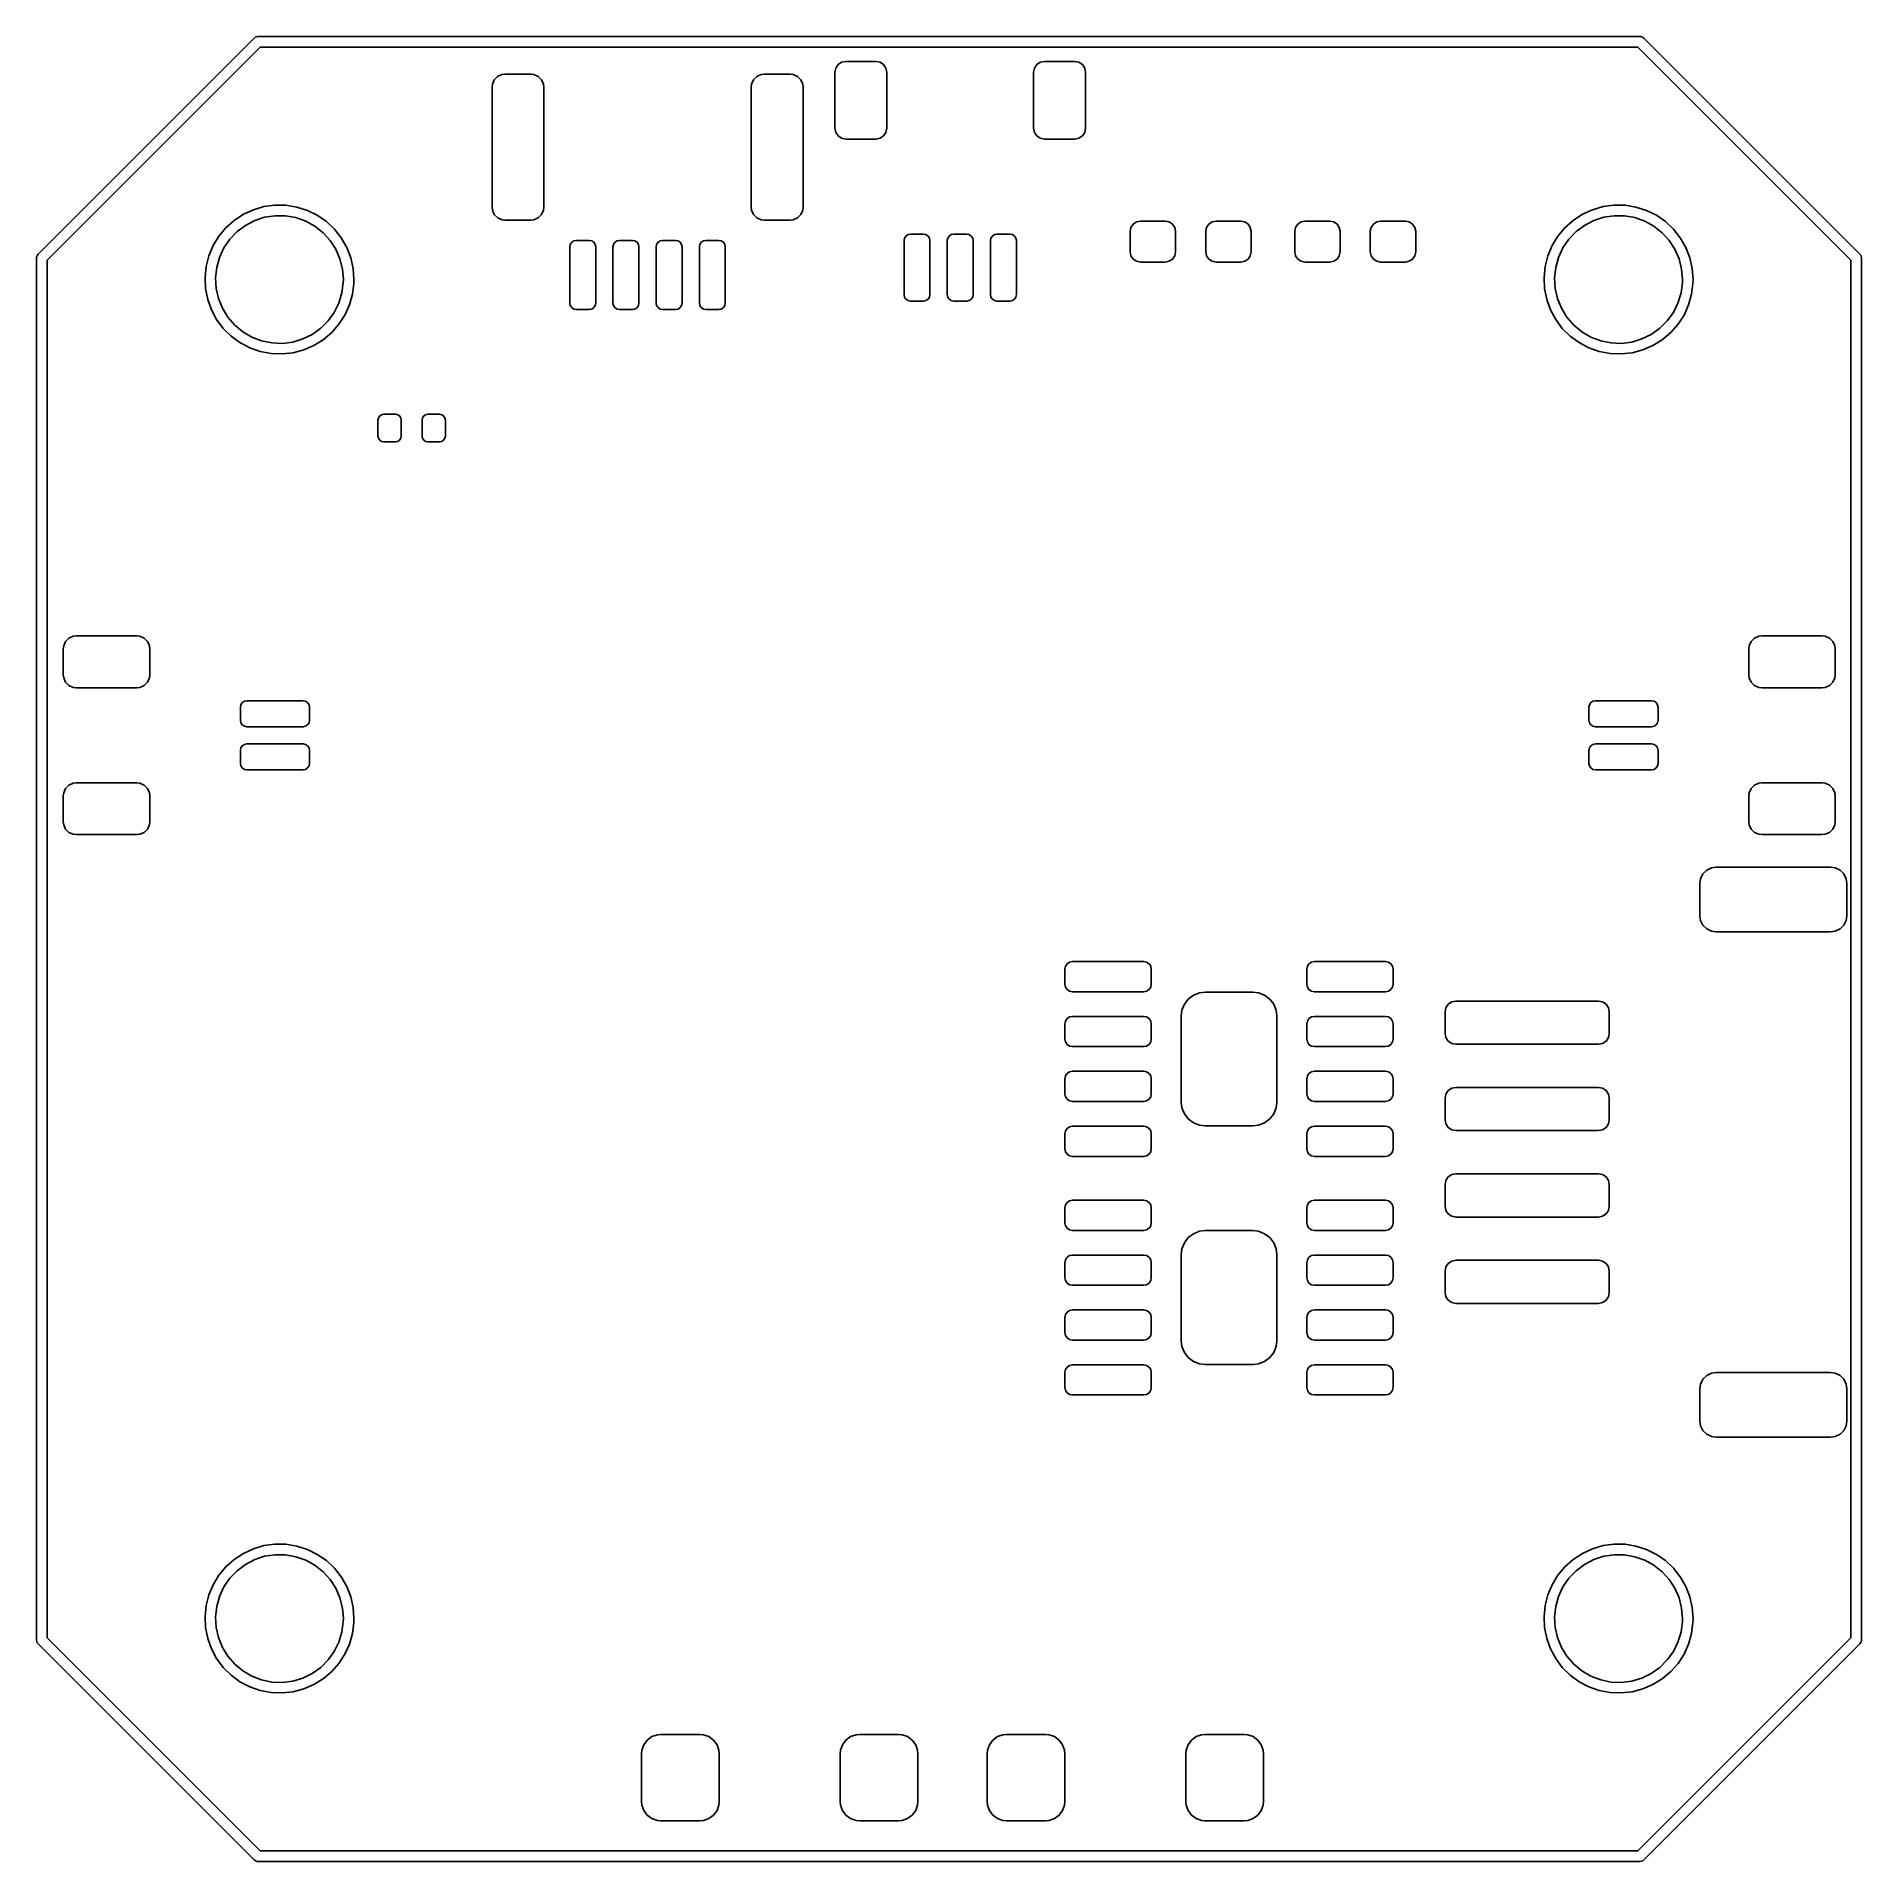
# Model space of a CAD drawing. Extents: x 108.5 to 150.8, y -119.9 to -77.7.
import ezdxf

# ---------------------------------------------------------------- set-up
doc = ezdxf.new("R2010")
doc.units = 0
doc.layers.add('BLACK', color=7, linetype='CONTINUOUS')

msp = doc.modelspace()

# ---------------------------------------------------------------- linework, layer by layer
at = {"layer": 'BLACK', "linetype": 'CONTINUOUS'}
for p, q in [((108.573, -82.7116), (113.573, -77.7116)), ((113.573, -77.7116), (113.59, -77.6983)), ((113.59, -77.6983), (113.593, -77.6948)), ((113.593, -77.6948), (113.596, -77.694)), ((113.596, -77.694), (113.601, -77.6901)), ((113.601, -77.6901), (113.631, -77.6837)), ((113.631, -77.6837), (113.661, -77.675)), ((113.661, -77.675), (145.661, -77.675)), ((145.661, -77.675), (145.683, -77.6782)), ((145.683, -77.6782), (145.688, -77.6779)), ((145.688, -77.6779), (145.69, -77.6792)), ((145.69, -77.6792), (145.697, -77.6801)), ((145.697, -77.6801), (145.722, -77.6968)), ((145.722, -77.6968), (145.749, -77.7116)), ((145.749, -77.7116), (150.749, -82.7116)), ((113.713, -77.925), (108.786, -82.8518)), ((145.609, -77.925), (113.713, -77.925)), ((150.536, -82.8518), (145.609, -77.925)), ((119.212, -78.5988), (119.312, -78.5542)), ((119.312, -78.5542), (119.382, -78.546)), ((119.382, -78.546), (119.982, -78.546)), ((119.982, -78.546), (120.051, -78.554)), ((120.051, -78.554), (120.151, -78.5985)), ((125.212, -78.5988), (125.312, -78.5542)), ((125.312, -78.5542), (125.382, -78.546)), ((125.382, -78.546), (125.982, -78.546)), ((125.982, -78.546), (126.051, -78.554)), ((126.051, -78.554), (126.151, -78.5985)), ((127.021, -78.501), (127.04, -78.4053)), ((127.021, -79.801), (127.021, -78.501)), ((127.04, -78.4053), (127.094, -78.3242)), ((127.094, -78.3242), (127.175, -78.27)), ((127.175, -78.27), (127.271, -78.251)), ((127.271, -78.251), (127.971, -78.251)), ((127.971, -78.251), (128.067, -78.27)), ((128.067, -78.27), (128.148, -78.3242)), ((128.148, -78.3242), (128.202, -78.4053)), ((128.202, -78.4053), (128.221, -78.501)), ((128.221, -78.501), (128.221, -79.801)), ((131.621, -78.501), (131.64, -78.4053)), ((131.621, -79.801), (131.621, -78.501)), ((131.64, -78.4053), (131.694, -78.3242)), ((131.694, -78.3242), (131.775, -78.27)), ((131.775, -78.27), (131.871, -78.251)), ((131.871, -78.251), (132.571, -78.251)), ((132.571, -78.251), (132.667, -78.27)), ((132.667, -78.27), (132.748, -78.3242)), ((132.748, -78.3242), (132.802, -78.4053)), ((132.802, -78.4053), (132.821, -78.501)), ((132.821, -78.501), (132.821, -79.801)), ((119.082, -78.846), (119.09, -78.777)), ((119.082, -81.626), (119.082, -78.846)), ((119.09, -78.777), (119.134, -78.6765)), ((119.134, -78.6765), (119.212, -78.5988)), ((120.151, -78.5985), (120.229, -78.6761)), ((120.229, -78.6761), (120.274, -78.7765)), ((120.274, -78.7765), (120.282, -78.846)), ((120.282, -78.846), (120.282, -81.626)), ((125.082, -78.846), (125.09, -78.777)), ((125.082, -81.626), (125.082, -78.846)), ((125.09, -78.777), (125.134, -78.6765)), ((125.134, -78.6765), (125.212, -78.5988)), ((126.151, -78.5985), (126.229, -78.6761)), ((126.229, -78.6761), (126.274, -78.7765)), ((126.274, -78.7765), (126.282, -78.846)), ((126.282, -78.846), (126.282, -81.626)), ((127.04, -79.8967), (127.021, -79.801)), ((128.221, -79.801), (128.202, -79.8967)), ((131.64, -79.8967), (131.621, -79.801)), ((132.821, -79.801), (132.802, -79.8967)), ((127.094, -79.9778), (127.04, -79.8967)), ((127.175, -80.032), (127.094, -79.9778)), ((127.271, -80.051), (127.175, -80.032)), ((127.971, -80.051), (127.271, -80.051)), ((128.067, -80.032), (127.971, -80.051)), ((128.148, -79.9778), (128.067, -80.032)), ((128.202, -79.8967), (128.148, -79.9778)), ((131.694, -79.9778), (131.64, -79.8967)), ((131.775, -80.032), (131.694, -79.9778)), ((131.871, -80.051), (131.775, -80.032)), ((132.571, -80.051), (131.871, -80.051)), ((132.667, -80.032), (132.571, -80.051)), ((132.748, -79.9778), (132.667, -80.032)), ((132.802, -79.8967), (132.748, -79.9778)), ((112.92, -82.1017), (113.111, -81.9315)), ((113.111, -81.9315), (113.325, -81.7913)), ((113.325, -81.7913), (113.557, -81.6842)), ((113.587, -81.9356), (113.372, -82.0476)), ((113.557, -81.6842), (113.802, -81.6127)), ((113.818, -81.8602), (113.587, -81.9356)), ((113.802, -81.6127), (114.056, -81.5782)), ((114.058, -81.8235), (113.818, -81.8602)), ((114.056, -81.5782), (114.311, -81.5816)), ((114.3, -81.8265), (114.058, -81.8235)), ((114.539, -81.869), (114.3, -81.8265)), ((114.311, -81.5816), (114.564, -81.6227)), ((114.768, -81.95), (114.539, -81.869)), ((114.564, -81.6227), (114.807, -81.7006)), ((114.98, -82.0672), (114.768, -81.95)), ((114.807, -81.7006), (115.037, -81.8137)), ((115.037, -81.8137), (115.247, -81.9594)), ((115.247, -81.9594), (115.433, -82.1346)), ((119.09, -81.6955), (119.082, -81.626)), ((119.135, -81.7959), (119.09, -81.6955)), ((119.213, -81.8735), (119.135, -81.7959)), ((119.313, -81.918), (119.213, -81.8735)), ((119.382, -81.926), (119.313, -81.918)), ((119.982, -81.926), (119.382, -81.926)), ((120.052, -81.9178), (119.982, -81.926)), ((120.152, -81.8732), (120.052, -81.9178)), ((120.23, -81.7955), (120.152, -81.8732)), ((120.274, -81.695), (120.23, -81.7955)), ((120.282, -81.626), (120.274, -81.695)), ((125.09, -81.6955), (125.082, -81.626)), ((125.135, -81.7959), (125.09, -81.6955)), ((125.213, -81.8735), (125.135, -81.7959)), ((125.313, -81.918), (125.213, -81.8735)), ((125.382, -81.926), (125.313, -81.918)), ((125.982, -81.926), (125.382, -81.926)), ((126.052, -81.9178), (125.982, -81.926)), ((126.152, -81.8732), (126.052, -81.9178)), ((126.23, -81.7955), (126.152, -81.8732)), ((126.274, -81.695), (126.23, -81.7955)), ((126.282, -81.626), (126.274, -81.695)), ((134.002, -81.9661), (134.093, -81.948)), ((134.093, -81.948), (134.667, -81.948)), ((134.667, -81.948), (134.758, -81.9661)), ((135.752, -81.9661), (135.843, -81.948)), ((135.843, -81.948), (136.417, -81.948)), ((136.417, -81.948), (136.508, -81.9661)), ((137.812, -81.9661), (137.903, -81.948)), ((137.903, -81.948), (138.477, -81.948)), ((138.477, -81.948), (138.568, -81.9661)), ((139.562, -81.9661), (139.653, -81.948)), ((139.653, -81.948), (140.227, -81.948)), ((140.227, -81.948), (140.318, -81.9661)), ((143.92, -82.1017), (144.111, -81.9315)), ((144.111, -81.9315), (144.325, -81.7913)), ((144.325, -81.7913), (144.557, -81.6842)), ((144.587, -81.9356), (144.372, -82.0476)), ((144.557, -81.6842), (144.802, -81.6127)), ((144.818, -81.8602), (144.587, -81.9356)), ((144.802, -81.6127), (145.056, -81.5782)), ((145.058, -81.8235), (144.818, -81.8602)), ((145.056, -81.5782), (145.311, -81.5816)), ((145.3, -81.8265), (145.058, -81.8235)), ((145.539, -81.869), (145.3, -81.8265)), ((145.311, -81.5816), (145.564, -81.6227)), ((145.768, -81.95), (145.539, -81.869)), ((145.564, -81.6227), (145.807, -81.7006)), ((145.98, -82.0672), (145.768, -81.95)), ((145.807, -81.7006), (146.037, -81.8137)), ((146.037, -81.8137), (146.247, -81.9594)), ((146.247, -81.9594), (146.433, -82.1346)), ((112.624, -82.5169), (112.757, -82.2983)), ((112.757, -82.2983), (112.92, -82.1017)), ((113.011, -82.3686), (112.874, -82.5689)), ((113.178, -82.1932), (113.011, -82.3686)), ((113.372, -82.0476), (113.178, -82.1932)), ((115.17, -82.2176), (114.98, -82.0672)), ((115.334, -82.397), (115.17, -82.2176)), ((115.433, -82.1346), (115.591, -82.3354)), ((115.591, -82.3354), (115.718, -82.5574)), ((128.621, -82.401), (128.632, -82.3436)), ((128.632, -82.3436), (128.665, -82.2949)), ((128.665, -82.2949), (128.714, -82.2624)), ((128.714, -82.2624), (128.771, -82.251)), ((128.771, -82.251), (129.071, -82.251)), ((129.071, -82.251), (129.128, -82.2624)), ((129.128, -82.2624), (129.177, -82.2949)), ((129.177, -82.2949), (129.21, -82.3436)), ((129.21, -82.3436), (129.221, -82.401)), ((129.621, -82.401), (129.632, -82.3436)), ((129.632, -82.3436), (129.665, -82.2949)), ((129.665, -82.2949), (129.714, -82.2624)), ((129.714, -82.2624), (129.771, -82.251)), ((129.771, -82.251), (130.071, -82.251)), ((130.071, -82.251), (130.128, -82.2624)), ((130.128, -82.2624), (130.177, -82.2949)), ((130.177, -82.2949), (130.21, -82.3436)), ((130.21, -82.3436), (130.221, -82.401)), ((130.621, -82.401), (130.632, -82.3436)), ((130.632, -82.3436), (130.665, -82.2949)), ((130.665, -82.2949), (130.714, -82.2624)), ((130.714, -82.2624), (130.771, -82.251)), ((130.771, -82.251), (131.071, -82.251)), ((131.071, -82.251), (131.128, -82.2624)), ((131.128, -82.2624), (131.177, -82.2949)), ((131.177, -82.2949), (131.21, -82.3436)), ((131.21, -82.3436), (131.221, -82.401)), ((133.855, -82.1855), (133.873, -82.0946)), ((133.855, -82.6605), (133.855, -82.1855)), ((133.873, -82.0946), (133.925, -82.0176)), ((133.925, -82.0176), (134.002, -81.9661)), ((134.758, -81.9661), (134.835, -82.0176)), ((134.835, -82.0176), (134.887, -82.0946)), ((134.887, -82.0946), (134.905, -82.1855)), ((134.905, -82.1855), (134.905, -82.6605)), ((135.605, -82.1855), (135.623, -82.0946)), ((135.605, -82.6605), (135.605, -82.1855)), ((135.623, -82.0946), (135.675, -82.0176)), ((135.675, -82.0176), (135.752, -81.9661)), ((136.508, -81.9661), (136.585, -82.0176)), ((136.585, -82.0176), (136.637, -82.0946)), ((136.637, -82.0946), (136.655, -82.1855)), ((136.655, -82.1855), (136.655, -82.6605)), ((137.665, -82.1855), (137.683, -82.0946)), ((137.665, -82.6605), (137.665, -82.1855)), ((137.683, -82.0946), (137.735, -82.0176)), ((137.735, -82.0176), (137.812, -81.9661)), ((138.568, -81.9661), (138.645, -82.0176)), ((138.645, -82.0176), (138.697, -82.0946)), ((138.697, -82.0946), (138.715, -82.1855)), ((138.715, -82.1855), (138.715, -82.6605)), ((139.415, -82.1855), (139.433, -82.0946)), ((139.415, -82.6605), (139.415, -82.1855)), ((139.433, -82.0946), (139.485, -82.0176)), ((139.485, -82.0176), (139.562, -81.9661)), ((140.318, -81.9661), (140.395, -82.0176)), ((140.395, -82.0176), (140.447, -82.0946)), ((140.447, -82.0946), (140.465, -82.1855)), ((140.465, -82.1855), (140.465, -82.6605)), ((143.624, -82.5169), (143.757, -82.2983)), ((143.757, -82.2983), (143.92, -82.1017)), ((144.011, -82.3686), (143.874, -82.5689)), ((144.178, -82.1932), (144.011, -82.3686)), ((144.372, -82.0476), (144.178, -82.1932)), ((146.17, -82.2176), (145.98, -82.0672)), ((146.334, -82.397), (146.17, -82.2176)), ((146.433, -82.1346), (146.591, -82.3354)), ((146.591, -82.3354), (146.718, -82.5574)), ((108.536, -82.8), (108.539, -82.778)), ((108.536, -114.8), (108.536, -82.8)), ((108.539, -82.7734), (108.54, -82.7709)), ((108.539, -82.778), (108.539, -82.7734)), ((108.54, -82.7709), (108.541, -82.7645)), ((108.541, -82.7645), (108.558, -82.7386)), ((108.558, -82.7386), (108.573, -82.7116)), ((112.462, -83.0005), (112.525, -82.7526)), ((112.525, -82.7526), (112.624, -82.5169)), ((112.772, -82.7889), (112.707, -83.0227)), ((112.874, -82.5689), (112.772, -82.7889)), ((115.465, -82.6006), (115.334, -82.397)), ((115.562, -82.823), (115.465, -82.6006)), ((115.718, -82.5574), (115.811, -82.7957)), ((115.811, -82.7957), (115.867, -83.045)), ((120.882, -82.546), (120.893, -82.4886)), ((120.882, -83.846), (120.882, -82.546)), ((120.893, -82.4886), (120.926, -82.4399)), ((120.926, -82.4399), (120.975, -82.4074)), ((120.975, -82.4074), (121.032, -82.396)), ((121.032, -82.396), (121.332, -82.396)), ((121.332, -82.396), (121.389, -82.4074)), ((121.389, -82.4074), (121.438, -82.4399)), ((121.438, -82.4399), (121.471, -82.4886)), ((121.471, -82.4886), (121.482, -82.546)), ((121.482, -82.546), (121.482, -83.846)), ((121.882, -82.546), (121.893, -82.4886)), ((121.882, -83.846), (121.882, -82.546)), ((121.893, -82.4886), (121.926, -82.4399)), ((121.926, -82.4399), (121.975, -82.4074)), ((121.975, -82.4074), (122.032, -82.396)), ((122.032, -82.396), (122.332, -82.396)), ((122.332, -82.396), (122.389, -82.4074)), ((122.389, -82.4074), (122.438, -82.4399)), ((122.438, -82.4399), (122.471, -82.4886)), ((122.471, -82.4886), (122.482, -82.546)), ((122.482, -82.546), (122.482, -83.846)), ((122.882, -82.546), (122.893, -82.4886)), ((122.882, -83.846), (122.882, -82.546)), ((122.893, -82.4886), (122.926, -82.4399)), ((122.926, -82.4399), (122.975, -82.4074)), ((122.975, -82.4074), (123.032, -82.396)), ((123.032, -82.396), (123.332, -82.396)), ((123.332, -82.396), (123.389, -82.4074)), ((123.389, -82.4074), (123.438, -82.4399)), ((123.438, -82.4399), (123.471, -82.4886)), ((123.471, -82.4886), (123.482, -82.546)), ((123.482, -82.546), (123.482, -83.846)), ((123.882, -82.546), (123.893, -82.4886)), ((123.882, -83.846), (123.882, -82.546)), ((123.893, -82.4886), (123.926, -82.4399)), ((123.926, -82.4399), (123.975, -82.4074)), ((123.975, -82.4074), (124.032, -82.396)), ((124.032, -82.396), (124.332, -82.396)), ((124.332, -82.396), (124.389, -82.4074)), ((124.389, -82.4074), (124.438, -82.4399)), ((124.438, -82.4399), (124.471, -82.4886)), ((124.471, -82.4886), (124.482, -82.546)), ((124.482, -82.546), (124.482, -83.846)), ((128.621, -83.651), (128.621, -82.401)), ((129.221, -82.401), (129.221, -83.651)), ((129.621, -83.651), (129.621, -82.401)), ((130.221, -82.401), (130.221, -83.651)), ((130.621, -83.651), (130.621, -82.401)), ((131.221, -82.401), (131.221, -83.651)), ((133.873, -82.7514), (133.855, -82.6605)), ((133.925, -82.8284), (133.873, -82.7514)), ((134.887, -82.7514), (134.835, -82.8284)), ((134.905, -82.6605), (134.887, -82.7514)), ((135.623, -82.7514), (135.605, -82.6605)), ((135.675, -82.8284), (135.623, -82.7514)), ((136.637, -82.7514), (136.585, -82.8284)), ((136.655, -82.6605), (136.637, -82.7514)), ((137.683, -82.7514), (137.665, -82.6605)), ((137.735, -82.8284), (137.683, -82.7514)), ((138.697, -82.7514), (138.645, -82.8284)), ((138.715, -82.6605), (138.697, -82.7514)), ((139.433, -82.7514), (139.415, -82.6605)), ((139.485, -82.8284), (139.433, -82.7514)), ((140.447, -82.7514), (140.395, -82.8284)), ((140.465, -82.6605), (140.447, -82.7514)), ((143.462, -83.0005), (143.525, -82.7526)), ((143.525, -82.7526), (143.624, -82.5169)), ((143.772, -82.7889), (143.707, -83.0227)), ((143.874, -82.5689), (143.772, -82.7889)), ((146.465, -82.6006), (146.334, -82.397)), ((146.562, -82.823), (146.465, -82.6006)), ((146.718, -82.5574), (146.811, -82.7957)), ((146.811, -82.7957), (146.867, -83.045)), ((150.749, -82.7116), (150.763, -82.7294)), ((150.763, -82.7294), (150.766, -82.7325)), ((150.766, -82.7325), (150.767, -82.7352)), ((150.767, -82.7352), (150.771, -82.7404)), ((150.771, -82.7404), (150.777, -82.7705)), ((150.777, -82.7705), (150.786, -82.8)), ((150.786, -82.8), (150.786, -114.8)), ((108.786, -82.8518), (108.786, -114.748)), ((112.437, -83.2548), (112.462, -83.0005)), ((112.707, -83.0227), (112.681, -83.2638)), ((115.621, -83.0583), (115.562, -82.823)), ((115.641, -83.3), (115.621, -83.0583)), ((115.867, -83.045), (115.886, -83.3)), ((134.002, -82.8799), (133.925, -82.8284)), ((134.093, -82.898), (134.002, -82.8799)), ((134.667, -82.898), (134.093, -82.898)), ((134.758, -82.8799), (134.667, -82.898)), ((134.835, -82.8284), (134.758, -82.8799)), ((135.752, -82.8799), (135.675, -82.8284)), ((135.843, -82.898), (135.752, -82.8799)), ((136.417, -82.898), (135.843, -82.898)), ((136.508, -82.8799), (136.417, -82.898)), ((136.585, -82.8284), (136.508, -82.8799)), ((137.812, -82.8799), (137.735, -82.8284)), ((137.903, -82.898), (137.812, -82.8799)), ((138.477, -82.898), (137.903, -82.898)), ((138.568, -82.8799), (138.477, -82.898)), ((138.645, -82.8284), (138.568, -82.8799)), ((139.562, -82.8799), (139.485, -82.8284)), ((139.653, -82.898), (139.562, -82.8799)), ((140.227, -82.898), (139.653, -82.898)), ((140.318, -82.8799), (140.227, -82.898)), ((140.395, -82.8284), (140.318, -82.8799)), ((143.437, -83.2548), (143.462, -83.0005)), ((143.707, -83.0227), (143.681, -83.2638)), ((146.621, -83.0583), (146.562, -82.823)), ((146.641, -83.3), (146.621, -83.0583)), ((146.867, -83.045), (146.886, -83.3)), ((150.536, -114.748), (150.536, -82.8518)), ((112.437, -83.2638), (112.437, -83.2548)), ((112.449, -83.5102), (112.437, -83.2638)), ((112.499, -83.761), (112.449, -83.5102)), ((112.681, -83.2638), (112.695, -83.506)), ((112.695, -83.506), (112.749, -83.7426)), ((115.537, -83.8448), (115.608, -83.6128)), ((115.608, -83.6128), (115.639, -83.3723)), ((115.639, -83.3723), (115.641, -83.3)), ((115.851, -83.6439), (115.782, -83.89)), ((115.884, -83.3903), (115.851, -83.6439)), ((115.886, -83.3), (115.884, -83.3903)), ((128.632, -83.7084), (128.621, -83.651)), ((129.221, -83.651), (129.21, -83.7084)), ((129.632, -83.7084), (129.621, -83.651)), ((130.221, -83.651), (130.21, -83.7084)), ((130.632, -83.7084), (130.621, -83.651)), ((131.221, -83.651), (131.21, -83.7084)), ((143.437, -83.2638), (143.437, -83.2548)), ((143.449, -83.5102), (143.437, -83.2638)), ((143.499, -83.761), (143.449, -83.5102)), ((143.681, -83.2638), (143.695, -83.506)), ((143.695, -83.506), (143.749, -83.7426)), ((146.537, -83.8448), (146.608, -83.6128)), ((146.608, -83.6128), (146.639, -83.3723)), ((146.639, -83.3723), (146.641, -83.3)), ((146.851, -83.6439), (146.782, -83.89)), ((146.884, -83.3903), (146.851, -83.6439)), ((146.886, -83.3), (146.884, -83.3903)), ((112.585, -84.0016), (112.499, -83.761)), ((112.706, -84.2268), (112.585, -84.0016)), ((112.749, -83.7426), (112.84, -83.9673)), ((112.84, -83.9673), (112.967, -84.1741)), ((115.288, -84.2593), (115.43, -84.0623)), ((115.43, -84.0623), (115.537, -83.8448)), ((115.782, -83.89), (115.677, -84.1231)), ((120.893, -83.9034), (120.882, -83.846)), ((120.926, -83.9521), (120.893, -83.9034)), ((120.975, -83.9846), (120.926, -83.9521)), ((121.032, -83.996), (120.975, -83.9846)), ((121.332, -83.996), (121.032, -83.996)), ((121.389, -83.9846), (121.332, -83.996)), ((121.438, -83.9521), (121.389, -83.9846)), ((121.471, -83.9034), (121.438, -83.9521)), ((121.482, -83.846), (121.471, -83.9034)), ((121.893, -83.9034), (121.882, -83.846)), ((121.926, -83.9521), (121.893, -83.9034)), ((121.975, -83.9846), (121.926, -83.9521)), ((122.032, -83.996), (121.975, -83.9846)), ((122.332, -83.996), (122.032, -83.996)), ((122.389, -83.9846), (122.332, -83.996)), ((122.438, -83.9521), (122.389, -83.9846)), ((122.471, -83.9034), (122.438, -83.9521)), ((122.482, -83.846), (122.471, -83.9034)), ((122.893, -83.9034), (122.882, -83.846)), ((122.926, -83.9521), (122.893, -83.9034)), ((122.975, -83.9846), (122.926, -83.9521)), ((123.032, -83.996), (122.975, -83.9846)), ((123.332, -83.996), (123.032, -83.996)), ((123.389, -83.9846), (123.332, -83.996)), ((123.438, -83.9521), (123.389, -83.9846)), ((123.471, -83.9034), (123.438, -83.9521)), ((123.482, -83.846), (123.471, -83.9034)), ((123.893, -83.9034), (123.882, -83.846)), ((123.926, -83.9521), (123.893, -83.9034)), ((123.975, -83.9846), (123.926, -83.9521)), ((124.032, -83.996), (123.975, -83.9846)), ((124.332, -83.996), (124.032, -83.996)), ((124.389, -83.9846), (124.332, -83.996)), ((124.438, -83.9521), (124.389, -83.9846)), ((124.471, -83.9034), (124.438, -83.9521)), ((124.482, -83.846), (124.471, -83.9034)), ((128.665, -83.7571), (128.632, -83.7084)), ((128.714, -83.7896), (128.665, -83.7571)), ((128.771, -83.801), (128.714, -83.7896)), ((129.071, -83.801), (128.771, -83.801)), ((129.128, -83.7896), (129.071, -83.801)), ((129.177, -83.7571), (129.128, -83.7896)), ((129.21, -83.7084), (129.177, -83.7571)), ((129.665, -83.7571), (129.632, -83.7084)), ((129.714, -83.7896), (129.665, -83.7571)), ((129.771, -83.801), (129.714, -83.7896)), ((130.071, -83.801), (129.771, -83.801)), ((130.128, -83.7896), (130.071, -83.801)), ((130.177, -83.7571), (130.128, -83.7896)), ((130.21, -83.7084), (130.177, -83.7571)), ((130.665, -83.7571), (130.632, -83.7084)), ((130.714, -83.7896), (130.665, -83.7571)), ((130.771, -83.801), (130.714, -83.7896)), ((131.071, -83.801), (130.771, -83.801)), ((131.128, -83.7896), (131.071, -83.801)), ((131.177, -83.7571), (131.128, -83.7896)), ((131.21, -83.7084), (131.177, -83.7571)), ((143.585, -84.0016), (143.499, -83.761)), ((143.706, -84.2268), (143.585, -84.0016)), ((143.749, -83.7426), (143.84, -83.9673)), ((143.84, -83.9673), (143.967, -84.1741)), ((146.288, -84.2593), (146.43, -84.0623)), ((146.43, -84.0623), (146.537, -83.8448)), ((146.782, -83.89), (146.677, -84.1231)), ((112.859, -84.4317), (112.706, -84.2268)), ((113.041, -84.6117), (112.859, -84.4317)), ((112.967, -84.1741), (113.125, -84.3575)), ((113.125, -84.3575), (113.312, -84.5124)), ((114.919, -84.5713), (115.116, -84.4305)), ((115.116, -84.4305), (115.288, -84.2593)), ((115.539, -84.3381), (115.37, -84.5304)), ((115.677, -84.1231), (115.539, -84.3381)), ((143.859, -84.4317), (143.706, -84.2268)), ((144.041, -84.6117), (143.859, -84.4317)), ((143.967, -84.1741), (144.125, -84.3575)), ((144.125, -84.3575), (144.312, -84.5124)), ((145.919, -84.5713), (146.116, -84.4305)), ((146.116, -84.4305), (146.288, -84.2593)), ((146.539, -84.3381), (146.37, -84.5304)), ((146.677, -84.1231), (146.539, -84.3381)), ((113.247, -84.7629), (113.041, -84.6117)), ((113.473, -84.8819), (113.247, -84.7629)), ((113.312, -84.5124), (113.521, -84.6348)), ((113.715, -84.9662), (113.473, -84.8819)), ((113.521, -84.6348), (113.748, -84.7213)), ((113.748, -84.7213), (113.986, -84.7696)), ((113.986, -84.7696), (114.228, -84.7785)), ((114.228, -84.7785), (114.469, -84.7477)), ((114.469, -84.7477), (114.701, -84.678)), ((114.701, -84.678), (114.919, -84.5713)), ((114.958, -84.8301), (114.723, -84.931)), ((115.175, -84.6956), (114.958, -84.8301)), ((115.37, -84.5304), (115.175, -84.6956)), ((144.247, -84.7629), (144.041, -84.6117)), ((144.473, -84.8819), (144.247, -84.7629)), ((144.312, -84.5124), (144.521, -84.6348)), ((144.715, -84.9662), (144.473, -84.8819)), ((144.521, -84.6348), (144.748, -84.7213)), ((144.748, -84.7213), (144.986, -84.7696)), ((144.986, -84.7696), (145.228, -84.7785)), ((145.228, -84.7785), (145.469, -84.7477)), ((145.469, -84.7477), (145.701, -84.678)), ((145.701, -84.678), (145.919, -84.5713)), ((145.958, -84.8301), (145.723, -84.931)), ((146.175, -84.6956), (145.958, -84.8301)), ((146.37, -84.5304), (146.175, -84.6956)), ((113.966, -85.0139), (113.715, -84.9662)), ((114.221, -85.0239), (113.966, -85.0139)), ((114.475, -84.9961), (114.221, -85.0239)), ((114.723, -84.931), (114.475, -84.9961)), ((144.966, -85.0139), (144.715, -84.9662)), ((145.221, -85.0239), (144.966, -85.0139)), ((145.475, -84.9961), (145.221, -85.0239)), ((145.723, -84.931), (145.475, -84.9961)), ((116.441, -86.556), (116.451, -86.5043)), ((116.441, -86.926), (116.441, -86.556)), ((116.451, -86.5043), (116.481, -86.4605)), ((116.481, -86.4605), (116.524, -86.4313)), ((116.524, -86.4313), (116.576, -86.421)), ((116.576, -86.421), (116.846, -86.421)), ((116.846, -86.421), (116.898, -86.4313)), ((116.898, -86.4313), (116.941, -86.4605)), ((116.941, -86.4605), (116.971, -86.5043)), ((116.971, -86.5043), (116.981, -86.556)), ((116.981, -86.556), (116.981, -86.926)), ((117.461, -86.556), (117.471, -86.5043)), ((117.461, -86.926), (117.461, -86.556)), ((117.471, -86.5043), (117.501, -86.4605)), ((117.501, -86.4605), (117.544, -86.4313)), ((117.544, -86.4313), (117.596, -86.421)), ((117.596, -86.421), (117.866, -86.421)), ((117.866, -86.421), (117.918, -86.4313)), ((117.918, -86.4313), (117.961, -86.4605)), ((117.961, -86.4605), (117.991, -86.5043)), ((117.991, -86.5043), (118.001, -86.556)), ((118.001, -86.556), (118.001, -86.926)), ((116.451, -86.9777), (116.441, -86.926)), ((116.481, -87.0215), (116.451, -86.9777)), ((116.524, -87.0507), (116.481, -87.0215)), ((116.941, -87.0215), (116.898, -87.0507)), ((116.971, -86.9777), (116.941, -87.0215)), ((116.981, -86.926), (116.971, -86.9777)), ((117.471, -86.9777), (117.461, -86.926)), ((117.501, -87.0215), (117.471, -86.9777)), ((117.544, -87.0507), (117.501, -87.0215)), ((117.961, -87.0215), (117.918, -87.0507)), ((117.991, -86.9777), (117.961, -87.0215)), ((118.001, -86.926), (117.991, -86.9777)), ((116.576, -87.061), (116.524, -87.0507)), ((116.846, -87.061), (116.576, -87.061)), ((116.898, -87.0507), (116.846, -87.061)), ((117.596, -87.061), (117.544, -87.0507)), ((117.866, -87.061), (117.596, -87.061)), ((117.918, -87.0507), (117.866, -87.061)), ((109.209, -91.6835), (109.287, -91.6058)), ((109.287, -91.6058), (109.387, -91.5612)), ((109.387, -91.5612), (109.457, -91.553)), ((109.457, -91.553), (110.857, -91.553)), ((110.857, -91.553), (110.926, -91.561)), ((110.926, -91.561), (111.026, -91.6055)), ((111.026, -91.6055), (111.104, -91.6831)), ((148.229, -91.6835), (148.307, -91.6058)), ((148.307, -91.6058), (148.407, -91.5612)), ((148.407, -91.5612), (148.477, -91.553)), ((148.477, -91.553), (149.877, -91.553)), ((149.877, -91.553), (149.946, -91.561)), ((149.946, -91.561), (150.046, -91.6055)), ((150.046, -91.6055), (150.124, -91.6831)), ((109.157, -91.853), (109.165, -91.784)), ((109.157, -92.453), (109.157, -91.853)), ((109.165, -91.784), (109.209, -91.6835)), ((111.104, -91.6831), (111.149, -91.7835)), ((111.149, -91.7835), (111.157, -91.853)), ((111.157, -91.853), (111.157, -92.453)), ((148.177, -91.853), (148.185, -91.784)), ((148.177, -92.453), (148.177, -91.853)), ((148.185, -91.784), (148.229, -91.6835)), ((150.124, -91.6831), (150.169, -91.7835)), ((150.169, -91.7835), (150.177, -91.853)), ((150.177, -91.853), (150.177, -92.453)), ((109.165, -92.5225), (109.157, -92.453)), ((109.21, -92.6229), (109.165, -92.5225)), ((111.149, -92.522), (111.105, -92.6225)), ((111.157, -92.453), (111.149, -92.522)), ((148.185, -92.5225), (148.177, -92.453)), ((148.23, -92.6229), (148.185, -92.5225)), ((150.169, -92.522), (150.125, -92.6225)), ((150.177, -92.453), (150.169, -92.522)), ((109.288, -92.7005), (109.21, -92.6229)), ((109.388, -92.745), (109.288, -92.7005)), ((109.457, -92.753), (109.388, -92.745)), ((110.857, -92.753), (109.457, -92.753)), ((110.927, -92.7448), (110.857, -92.753)), ((111.027, -92.7002), (110.927, -92.7448)), ((111.105, -92.6225), (111.027, -92.7002)), ((148.308, -92.7005), (148.23, -92.6229)), ((148.408, -92.745), (148.308, -92.7005)), ((148.477, -92.753), (148.408, -92.745)), ((149.877, -92.753), (148.477, -92.753)), ((149.947, -92.7448), (149.877, -92.753)), ((150.047, -92.7002), (149.947, -92.7448)), ((150.125, -92.6225), (150.047, -92.7002)), ((113.257, -93.203), (113.268, -93.1456)), ((113.257, -93.503), (113.257, -93.203)), ((113.268, -93.1456), (113.301, -93.0969)), ((113.301, -93.0969), (113.35, -93.0644)), ((113.35, -93.0644), (113.407, -93.053)), ((113.407, -93.053), (114.707, -93.053)), ((114.707, -93.053), (114.764, -93.0644)), ((114.764, -93.0644), (114.813, -93.0969)), ((114.813, -93.0969), (114.846, -93.1456)), ((114.846, -93.1456), (114.857, -93.203)), ((114.857, -93.203), (114.857, -93.503)), ((144.477, -93.203), (144.488, -93.1456)), ((144.477, -93.503), (144.477, -93.203)), ((144.488, -93.1456), (144.521, -93.0969)), ((144.521, -93.0969), (144.57, -93.0644)), ((144.57, -93.0644), (144.627, -93.053)), ((144.627, -93.053), (145.927, -93.053)), ((145.927, -93.053), (145.984, -93.0644)), ((145.984, -93.0644), (146.033, -93.0969)), ((146.033, -93.0969), (146.066, -93.1456)), ((146.066, -93.1456), (146.077, -93.203)), ((146.077, -93.203), (146.077, -93.503)), ((113.268, -93.5604), (113.257, -93.503)), ((113.301, -93.6091), (113.268, -93.5604)), ((113.35, -93.6416), (113.301, -93.6091)), ((113.407, -93.653), (113.35, -93.6416)), ((114.707, -93.653), (113.407, -93.653)), ((114.764, -93.6416), (114.707, -93.653)), ((114.813, -93.6091), (114.764, -93.6416)), ((114.846, -93.5604), (114.813, -93.6091)), ((114.857, -93.503), (114.846, -93.5604)), ((144.488, -93.5604), (144.477, -93.503)), ((144.521, -93.6091), (144.488, -93.5604)), ((144.57, -93.6416), (144.521, -93.6091)), ((144.627, -93.653), (144.57, -93.6416)), ((145.927, -93.653), (144.627, -93.653)), ((145.984, -93.6416), (145.927, -93.653)), ((146.033, -93.6091), (145.984, -93.6416)), ((146.066, -93.5604), (146.033, -93.6091)), ((146.077, -93.503), (146.066, -93.5604)), ((113.257, -94.203), (113.268, -94.1456)), ((113.257, -94.503), (113.257, -94.203)), ((113.268, -94.1456), (113.301, -94.0969)), ((113.301, -94.0969), (113.35, -94.0644)), ((113.35, -94.0644), (113.407, -94.053)), ((113.407, -94.053), (114.707, -94.053)), ((114.707, -94.053), (114.764, -94.0644)), ((114.764, -94.0644), (114.813, -94.0969)), ((114.813, -94.0969), (114.846, -94.1456)), ((114.846, -94.1456), (114.857, -94.203)), ((114.857, -94.203), (114.857, -94.503)), ((144.477, -94.203), (144.488, -94.1456)), ((144.477, -94.503), (144.477, -94.203)), ((144.488, -94.1456), (144.521, -94.0969)), ((144.521, -94.0969), (144.57, -94.0644)), ((144.57, -94.0644), (144.627, -94.053)), ((144.627, -94.053), (145.927, -94.053)), ((145.927, -94.053), (145.984, -94.0644)), ((145.984, -94.0644), (146.033, -94.0969)), ((146.033, -94.0969), (146.066, -94.1456)), ((146.066, -94.1456), (146.077, -94.203)), ((146.077, -94.203), (146.077, -94.503)), ((113.268, -94.5604), (113.257, -94.503)), ((113.301, -94.6091), (113.268, -94.5604)), ((113.35, -94.6416), (113.301, -94.6091)), ((114.813, -94.6091), (114.764, -94.6416)), ((114.846, -94.5604), (114.813, -94.6091)), ((114.857, -94.503), (114.846, -94.5604)), ((144.488, -94.5604), (144.477, -94.503)), ((144.521, -94.6091), (144.488, -94.5604)), ((144.57, -94.6416), (144.521, -94.6091)), ((146.033, -94.6091), (145.984, -94.6416)), ((146.066, -94.5604), (146.033, -94.6091)), ((146.077, -94.503), (146.066, -94.5604)), ((109.209, -95.0835), (109.287, -95.0058)), ((109.287, -95.0058), (109.387, -94.9612)), ((109.387, -94.9612), (109.457, -94.953)), ((109.457, -94.953), (110.857, -94.953)), ((110.857, -94.953), (110.926, -94.961)), ((110.926, -94.961), (111.026, -95.0055)), ((111.026, -95.0055), (111.104, -95.0831)), ((113.407, -94.653), (113.35, -94.6416)), ((114.707, -94.653), (113.407, -94.653)), ((114.764, -94.6416), (114.707, -94.653)), ((144.627, -94.653), (144.57, -94.6416)), ((145.927, -94.653), (144.627, -94.653)), ((145.984, -94.6416), (145.927, -94.653)), ((148.229, -95.0835), (148.307, -95.0058)), ((148.307, -95.0058), (148.407, -94.9612)), ((148.407, -94.9612), (148.477, -94.953)), ((148.477, -94.953), (149.877, -94.953)), ((149.877, -94.953), (149.946, -94.961)), ((149.946, -94.961), (150.046, -95.0055)), ((150.046, -95.0055), (150.124, -95.0831)), ((109.157, -95.253), (109.165, -95.184)), ((109.157, -95.853), (109.157, -95.253)), ((109.165, -95.184), (109.209, -95.0835)), ((111.104, -95.0831), (111.149, -95.1835)), ((111.149, -95.1835), (111.157, -95.253)), ((111.157, -95.253), (111.157, -95.853)), ((148.177, -95.253), (148.185, -95.184)), ((148.177, -95.853), (148.177, -95.253)), ((148.185, -95.184), (148.229, -95.0835)), ((150.124, -95.0831), (150.169, -95.1835)), ((150.169, -95.1835), (150.177, -95.253)), ((150.177, -95.253), (150.177, -95.853)), ((109.165, -95.9225), (109.157, -95.853)), ((111.157, -95.853), (111.149, -95.922)), ((148.185, -95.9225), (148.177, -95.853)), ((150.177, -95.853), (150.169, -95.922)), ((109.21, -96.0229), (109.165, -95.9225)), ((109.288, -96.1005), (109.21, -96.0229)), ((109.388, -96.145), (109.288, -96.1005)), ((109.457, -96.153), (109.388, -96.145)), ((110.857, -96.153), (109.457, -96.153)), ((110.927, -96.1448), (110.857, -96.153)), ((111.027, -96.1002), (110.927, -96.1448)), ((111.105, -96.0225), (111.027, -96.1002)), ((111.149, -95.922), (111.105, -96.0225)), ((148.23, -96.0229), (148.185, -95.9225)), ((148.308, -96.1005), (148.23, -96.0229)), ((148.408, -96.145), (148.308, -96.1005)), ((148.477, -96.153), (148.408, -96.145)), ((149.877, -96.153), (148.477, -96.153)), ((149.947, -96.1448), (149.877, -96.153)), ((150.047, -96.1002), (149.947, -96.1448)), ((150.125, -96.0225), (150.047, -96.1002)), ((150.169, -95.922), (150.125, -96.0225)), ((147.046, -97.28), (147.062, -97.1729)), ((147.062, -97.1729), (147.116, -97.0622)), ((147.116, -97.0622), (147.203, -96.9751)), ((147.203, -96.9751), (147.313, -96.9208)), ((147.313, -96.9208), (147.421, -96.905)), ((147.421, -96.905), (150.071, -96.905)), ((150.071, -96.905), (150.178, -96.9206)), ((150.178, -96.9206), (150.289, -96.9747)), ((150.289, -96.9747), (150.376, -97.0617)), ((150.376, -97.0617), (150.43, -97.1722)), ((150.43, -97.1722), (150.446, -97.28)), ((147.046, -98.03), (147.046, -97.28)), ((150.446, -97.28), (150.446, -98.03)), ((147.062, -98.1378), (147.046, -98.03)), ((147.116, -98.2483), (147.062, -98.1378)), ((147.203, -98.3353), (147.116, -98.2483)), ((147.314, -98.3894), (147.203, -98.3353)), ((147.421, -98.405), (147.314, -98.3894)), ((150.071, -98.405), (147.421, -98.405)), ((150.179, -98.3892), (150.071, -98.405)), ((150.289, -98.3349), (150.179, -98.3892)), ((150.376, -98.2478), (150.289, -98.3349)), ((150.43, -98.1371), (150.376, -98.2478)), ((150.446, -98.03), (150.43, -98.1371)), ((132.344, -99.266), (132.357, -99.199)), ((132.344, -99.616), (132.344, -99.266)), ((132.357, -99.199), (132.395, -99.1423)), ((132.395, -99.1423), (132.452, -99.1043)), ((132.452, -99.1043), (132.519, -99.091)), ((132.519, -99.091), (134.169, -99.091)), ((134.169, -99.091), (134.236, -99.1043)), ((134.236, -99.1043), (134.293, -99.1423)), ((134.293, -99.1423), (134.331, -99.199)), ((134.331, -99.199), (134.344, -99.266)), ((134.344, -99.266), (134.344, -99.616)), ((137.944, -99.266), (137.957, -99.199)), ((137.944, -99.616), (137.944, -99.266)), ((137.957, -99.199), (137.995, -99.1423)), ((137.995, -99.1423), (138.052, -99.1043)), ((138.052, -99.1043), (138.119, -99.091)), ((138.119, -99.091), (139.769, -99.091)), ((139.769, -99.091), (139.836, -99.1043)), ((139.836, -99.1043), (139.893, -99.1423)), ((139.893, -99.1423), (139.931, -99.199)), ((139.931, -99.199), (139.944, -99.266)), ((139.944, -99.266), (139.944, -99.616)), ((132.357, -99.683), (132.344, -99.616)), ((132.395, -99.7397), (132.357, -99.683)), ((134.331, -99.683), (134.293, -99.7397)), ((134.344, -99.616), (134.331, -99.683)), ((137.957, -99.683), (137.944, -99.616)), ((137.995, -99.7397), (137.957, -99.683)), ((139.931, -99.683), (139.893, -99.7397)), ((139.944, -99.616), (139.931, -99.683)), ((132.452, -99.7777), (132.395, -99.7397)), ((132.519, -99.791), (132.452, -99.7777)), ((134.169, -99.791), (132.519, -99.791)), ((134.236, -99.7777), (134.169, -99.791)), ((134.293, -99.7397), (134.236, -99.7777)), ((135.055, -100.217), (135.11, -100.077)), ((135.11, -100.077), (135.201, -99.9578)), ((135.201, -99.9578), (135.32, -99.8672)), ((135.32, -99.8672), (135.46, -99.8119)), ((135.46, -99.8119), (135.591, -99.796)), ((135.591, -99.796), (136.696, -99.796)), ((136.696, -99.796), (136.828, -99.8119)), ((136.828, -99.8119), (136.968, -99.8672)), ((136.968, -99.8672), (137.087, -99.9578)), ((137.087, -99.9578), (137.178, -100.077)), ((137.178, -100.077), (137.233, -100.217)), ((138.052, -99.7777), (137.995, -99.7397)), ((138.119, -99.791), (138.052, -99.7777)), ((139.769, -99.791), (138.119, -99.791)), ((139.836, -99.7777), (139.769, -99.791)), ((139.893, -99.7397), (139.836, -99.7777)), ((141.165, -100.159), (141.219, -100.078)), ((141.219, -100.078), (141.3, -100.024)), ((141.3, -100.024), (141.396, -100.005)), ((141.396, -100.005), (144.696, -100.005)), ((144.696, -100.005), (144.792, -100.024)), ((144.792, -100.024), (144.873, -100.078)), ((144.873, -100.078), (144.927, -100.159)), ((132.344, -100.536), (132.357, -100.469)), ((132.344, -100.886), (132.344, -100.536)), ((132.357, -100.469), (132.395, -100.412)), ((132.395, -100.412), (132.452, -100.374)), ((132.452, -100.374), (132.519, -100.361)), ((132.519, -100.361), (134.169, -100.361)), ((134.169, -100.361), (134.236, -100.374)), ((134.236, -100.374), (134.293, -100.412)), ((134.293, -100.412), (134.331, -100.469)), ((134.331, -100.469), (134.344, -100.536)), ((134.344, -100.536), (134.344, -100.886)), ((135.039, -100.349), (135.055, -100.217)), ((135.039, -102.343), (135.039, -100.349)), ((137.233, -100.217), (137.249, -100.349)), ((137.249, -100.349), (137.249, -102.343)), ((137.944, -100.536), (137.957, -100.469)), ((137.944, -100.886), (137.944, -100.536)), ((137.957, -100.469), (137.995, -100.412)), ((137.995, -100.412), (138.052, -100.374)), ((138.052, -100.374), (138.119, -100.361)), ((138.119, -100.361), (139.769, -100.361)), ((139.769, -100.361), (139.836, -100.374)), ((139.836, -100.374), (139.893, -100.412)), ((139.893, -100.412), (139.931, -100.469)), ((139.931, -100.469), (139.944, -100.536)), ((139.944, -100.536), (139.944, -100.886)), ((141.146, -100.255), (141.165, -100.159)), ((141.146, -100.755), (141.146, -100.255)), ((144.927, -100.159), (144.946, -100.255)), ((144.946, -100.255), (144.946, -100.755)), ((132.357, -100.953), (132.344, -100.886)), ((132.395, -101.01), (132.357, -100.953)), ((134.331, -100.953), (134.293, -101.01)), ((134.344, -100.886), (134.331, -100.953)), ((137.957, -100.953), (137.944, -100.886)), ((137.995, -101.01), (137.957, -100.953)), ((139.931, -100.953), (139.893, -101.01)), ((139.944, -100.886), (139.931, -100.953)), ((141.165, -100.851), (141.146, -100.755)), ((141.219, -100.932), (141.165, -100.851)), ((141.3, -100.986), (141.219, -100.932)), ((144.873, -100.932), (144.792, -100.986)), ((144.927, -100.851), (144.873, -100.932)), ((144.946, -100.755), (144.927, -100.851)), ((132.452, -101.048), (132.395, -101.01)), ((132.519, -101.061), (132.452, -101.048)), ((134.169, -101.061), (132.519, -101.061)), ((134.236, -101.048), (134.169, -101.061)), ((134.293, -101.01), (134.236, -101.048)), ((138.052, -101.048), (137.995, -101.01)), ((138.119, -101.061), (138.052, -101.048)), ((139.769, -101.061), (138.119, -101.061)), ((139.836, -101.048), (139.769, -101.061)), ((139.893, -101.01), (139.836, -101.048)), ((141.396, -101.005), (141.3, -100.986)), ((144.696, -101.005), (141.396, -101.005)), ((144.792, -100.986), (144.696, -101.005)), ((132.344, -101.806), (132.357, -101.739)), ((132.344, -102.156), (132.344, -101.806)), ((132.357, -101.739), (132.395, -101.682)), ((132.395, -101.682), (132.452, -101.644)), ((132.452, -101.644), (132.519, -101.631)), ((132.519, -101.631), (134.169, -101.631)), ((134.169, -101.631), (134.236, -101.644)), ((134.236, -101.644), (134.293, -101.682)), ((134.293, -101.682), (134.331, -101.739)), ((134.331, -101.739), (134.344, -101.806)), ((134.344, -101.806), (134.344, -102.156)), ((137.944, -101.806), (137.957, -101.739)), ((137.944, -102.156), (137.944, -101.806)), ((137.957, -101.739), (137.995, -101.682)), ((137.995, -101.682), (138.052, -101.644)), ((138.052, -101.644), (138.119, -101.631)), ((138.119, -101.631), (139.769, -101.631)), ((139.769, -101.631), (139.836, -101.644)), ((139.836, -101.644), (139.893, -101.682)), ((139.893, -101.682), (139.931, -101.739)), ((139.931, -101.739), (139.944, -101.806)), ((139.944, -101.806), (139.944, -102.156)), ((132.357, -102.223), (132.344, -102.156)), ((132.395, -102.28), (132.357, -102.223)), ((134.331, -102.223), (134.293, -102.28)), ((134.344, -102.156), (134.331, -102.223)), ((137.957, -102.223), (137.944, -102.156)), ((137.995, -102.28), (137.957, -102.223)), ((139.931, -102.223), (139.893, -102.28)), ((139.944, -102.156), (139.931, -102.223)), ((141.146, -102.255), (141.165, -102.159)), ((141.165, -102.159), (141.219, -102.078)), ((141.219, -102.078), (141.3, -102.024)), ((141.3, -102.024), (141.396, -102.005)), ((141.396, -102.005), (144.696, -102.005)), ((144.696, -102.005), (144.792, -102.024)), ((144.792, -102.024), (144.873, -102.078)), ((144.873, -102.078), (144.927, -102.159)), ((144.927, -102.159), (144.946, -102.255)), ((132.452, -102.318), (132.395, -102.28)), ((132.519, -102.331), (132.452, -102.318)), ((134.169, -102.331), (132.519, -102.331)), ((134.236, -102.318), (134.169, -102.331)), ((134.293, -102.28), (134.236, -102.318)), ((135.055, -102.475), (135.039, -102.343)), ((135.11, -102.615), (135.055, -102.475)), ((135.201, -102.734), (135.11, -102.615)), ((137.178, -102.615), (137.087, -102.734)), ((137.233, -102.475), (137.178, -102.615)), ((137.249, -102.343), (137.233, -102.475)), ((138.052, -102.318), (137.995, -102.28)), ((138.119, -102.331), (138.052, -102.318)), ((139.769, -102.331), (138.119, -102.331)), ((139.836, -102.318), (139.769, -102.331)), ((139.893, -102.28), (139.836, -102.318)), ((141.146, -102.755), (141.146, -102.255)), ((144.946, -102.255), (144.946, -102.755)), ((132.344, -103.076), (132.357, -103.009)), ((132.344, -103.426), (132.344, -103.076)), ((132.357, -103.009), (132.395, -102.952)), ((132.395, -102.952), (132.452, -102.914)), ((132.452, -102.914), (132.519, -102.901)), ((132.519, -102.901), (134.169, -102.901)), ((134.169, -102.901), (134.236, -102.914)), ((134.236, -102.914), (134.293, -102.952)), ((134.293, -102.952), (134.331, -103.009)), ((134.331, -103.009), (134.344, -103.076)), ((134.344, -103.076), (134.344, -103.426)), ((135.32, -102.825), (135.201, -102.734)), ((135.46, -102.88), (135.32, -102.825)), ((135.591, -102.896), (135.46, -102.88)), ((136.696, -102.896), (135.591, -102.896)), ((136.828, -102.88), (136.696, -102.896)), ((136.968, -102.825), (136.828, -102.88)), ((137.087, -102.734), (136.968, -102.825)), ((137.944, -103.076), (137.957, -103.009)), ((137.944, -103.426), (137.944, -103.076)), ((137.957, -103.009), (137.995, -102.952)), ((137.995, -102.952), (138.052, -102.914)), ((138.052, -102.914), (138.119, -102.901)), ((138.119, -102.901), (139.769, -102.901)), ((139.769, -102.901), (139.836, -102.914)), ((139.836, -102.914), (139.893, -102.952)), ((139.893, -102.952), (139.931, -103.009)), ((139.931, -103.009), (139.944, -103.076)), ((139.944, -103.076), (139.944, -103.426)), ((141.165, -102.851), (141.146, -102.755)), ((141.219, -102.932), (141.165, -102.851)), ((141.3, -102.986), (141.219, -102.932)), ((141.396, -103.005), (141.3, -102.986)), ((144.696, -103.005), (141.396, -103.005)), ((144.792, -102.986), (144.696, -103.005)), ((144.873, -102.932), (144.792, -102.986)), ((144.927, -102.851), (144.873, -102.932)), ((144.946, -102.755), (144.927, -102.851)), ((132.357, -103.493), (132.344, -103.426)), ((132.395, -103.55), (132.357, -103.493)), ((134.331, -103.493), (134.293, -103.55)), ((134.344, -103.426), (134.331, -103.493)), ((137.957, -103.493), (137.944, -103.426)), ((137.995, -103.55), (137.957, -103.493)), ((139.931, -103.493), (139.893, -103.55)), ((139.944, -103.426), (139.931, -103.493)), ((132.452, -103.588), (132.395, -103.55)), ((132.519, -103.601), (132.452, -103.588)), ((134.169, -103.601), (132.519, -103.601)), ((134.236, -103.588), (134.169, -103.601)), ((134.293, -103.55), (134.236, -103.588)), ((138.052, -103.588), (137.995, -103.55)), ((138.119, -103.601), (138.052, -103.588)), ((139.769, -103.601), (138.119, -103.601)), ((139.836, -103.588), (139.769, -103.601)), ((139.893, -103.55), (139.836, -103.588)), ((141.146, -104.255), (141.165, -104.159)), ((141.146, -104.755), (141.146, -104.255)), ((141.165, -104.159), (141.219, -104.078)), ((141.219, -104.078), (141.3, -104.024)), ((141.3, -104.024), (141.396, -104.005)), ((141.396, -104.005), (144.696, -104.005)), ((144.696, -104.005), (144.792, -104.024)), ((144.792, -104.024), (144.873, -104.078)), ((144.873, -104.078), (144.927, -104.159)), ((144.927, -104.159), (144.946, -104.255)), ((144.946, -104.255), (144.946, -104.755)), ((132.344, -104.79), (132.357, -104.724)), ((132.357, -104.724), (132.395, -104.667)), ((132.395, -104.667), (132.452, -104.629)), ((132.452, -104.629), (132.519, -104.615)), ((132.519, -104.615), (134.169, -104.615)), ((134.169, -104.615), (134.236, -104.629)), ((134.236, -104.629), (134.293, -104.667)), ((134.293, -104.667), (134.331, -104.724)), ((134.331, -104.724), (134.344, -104.79)), ((137.944, -104.79), (137.957, -104.724)), ((137.957, -104.724), (137.995, -104.667)), ((137.995, -104.667), (138.052, -104.629)), ((138.052, -104.629), (138.119, -104.615)), ((138.119, -104.615), (139.769, -104.615)), ((139.769, -104.615), (139.836, -104.629)), ((139.836, -104.629), (139.893, -104.667)), ((139.893, -104.667), (139.931, -104.724)), ((139.931, -104.724), (139.944, -104.79)), ((141.165, -104.851), (141.146, -104.755)), ((144.946, -104.755), (144.927, -104.851)), ((132.344, -105.14), (132.344, -104.79)), ((132.357, -105.207), (132.344, -105.14)), ((134.344, -105.14), (134.331, -105.207)), ((134.344, -104.79), (134.344, -105.14)), ((137.944, -105.14), (137.944, -104.79)), ((137.957, -105.207), (137.944, -105.14)), ((139.944, -105.14), (139.931, -105.207)), ((139.944, -104.79), (139.944, -105.14)), ((141.219, -104.932), (141.165, -104.851)), ((141.3, -104.986), (141.219, -104.932)), ((141.396, -105.005), (141.3, -104.986)), ((144.696, -105.005), (141.396, -105.005)), ((144.792, -104.986), (144.696, -105.005)), ((144.873, -104.932), (144.792, -104.986)), ((144.927, -104.851), (144.873, -104.932)), ((132.395, -105.264), (132.357, -105.207)), ((132.452, -105.302), (132.395, -105.264)), ((132.519, -105.316), (132.452, -105.302)), ((134.169, -105.316), (132.519, -105.316)), ((134.236, -105.302), (134.169, -105.316)), ((134.293, -105.264), (134.236, -105.302)), ((134.331, -105.207), (134.293, -105.264)), ((135.055, -105.741), (135.11, -105.602)), ((135.11, -105.602), (135.201, -105.482)), ((135.201, -105.482), (135.32, -105.392)), ((135.32, -105.392), (135.46, -105.336)), ((135.46, -105.336), (135.591, -105.32)), ((135.591, -105.32), (136.696, -105.32)), ((136.696, -105.32), (136.828, -105.336)), ((136.828, -105.336), (136.968, -105.392)), ((136.968, -105.392), (137.087, -105.482)), ((137.087, -105.482), (137.178, -105.602)), ((137.178, -105.602), (137.233, -105.741)), ((137.995, -105.264), (137.957, -105.207)), ((138.052, -105.302), (137.995, -105.264)), ((138.119, -105.316), (138.052, -105.302)), ((139.769, -105.316), (138.119, -105.316)), ((139.836, -105.302), (139.769, -105.316)), ((139.893, -105.264), (139.836, -105.302)), ((139.931, -105.207), (139.893, -105.264)), ((132.344, -106.06), (132.357, -105.994)), ((132.357, -105.994), (132.395, -105.937)), ((132.395, -105.937), (132.452, -105.899)), ((132.452, -105.899), (132.519, -105.885)), ((132.519, -105.885), (134.169, -105.885)), ((134.169, -105.885), (134.236, -105.899)), ((134.236, -105.899), (134.293, -105.937)), ((134.293, -105.937), (134.331, -105.994)), ((134.331, -105.994), (134.344, -106.06)), ((135.039, -105.873), (135.055, -105.741)), ((135.039, -107.868), (135.039, -105.873)), ((137.233, -105.741), (137.249, -105.873)), ((137.249, -105.873), (137.249, -107.868)), ((137.944, -106.06), (137.957, -105.994)), ((137.957, -105.994), (137.995, -105.937)), ((137.995, -105.937), (138.052, -105.899)), ((138.052, -105.899), (138.119, -105.885)), ((138.119, -105.885), (139.769, -105.885)), ((139.769, -105.885), (139.836, -105.899)), ((139.836, -105.899), (139.893, -105.937)), ((139.893, -105.937), (139.931, -105.994)), ((139.931, -105.994), (139.944, -106.06)), ((141.219, -106.078), (141.3, -106.024)), ((141.3, -106.024), (141.396, -106.005)), ((141.396, -106.005), (144.696, -106.005)), ((144.696, -106.005), (144.792, -106.024)), ((144.792, -106.024), (144.873, -106.078)), ((132.344, -106.41), (132.344, -106.06)), ((132.357, -106.477), (132.344, -106.41)), ((134.344, -106.41), (134.331, -106.477)), ((134.344, -106.06), (134.344, -106.41)), ((137.944, -106.41), (137.944, -106.06)), ((137.957, -106.477), (137.944, -106.41)), ((139.944, -106.41), (139.931, -106.477)), ((139.944, -106.06), (139.944, -106.41)), ((141.146, -106.255), (141.165, -106.159)), ((141.146, -106.755), (141.146, -106.255)), ((141.165, -106.159), (141.219, -106.078)), ((144.873, -106.078), (144.927, -106.159)), ((144.927, -106.159), (144.946, -106.255)), ((144.946, -106.255), (144.946, -106.755)), ((132.395, -106.534), (132.357, -106.477)), ((132.452, -106.572), (132.395, -106.534)), ((132.519, -106.585), (132.452, -106.572)), ((134.169, -106.585), (132.519, -106.585)), ((134.236, -106.572), (134.169, -106.585)), ((134.293, -106.534), (134.236, -106.572)), ((134.331, -106.477), (134.293, -106.534)), ((137.995, -106.534), (137.957, -106.477)), ((138.052, -106.572), (137.995, -106.534)), ((138.119, -106.585), (138.052, -106.572)), ((139.769, -106.585), (138.119, -106.585)), ((139.836, -106.572), (139.769, -106.585)), ((139.893, -106.534), (139.836, -106.572)), ((139.931, -106.477), (139.893, -106.534)), ((141.165, -106.851), (141.146, -106.755)), ((141.219, -106.932), (141.165, -106.851)), ((144.927, -106.851), (144.873, -106.932)), ((144.946, -106.755), (144.927, -106.851)), ((132.344, -107.331), (132.357, -107.264)), ((132.357, -107.264), (132.395, -107.207)), ((132.395, -107.207), (132.452, -107.169)), ((132.452, -107.169), (132.519, -107.155)), ((132.519, -107.155), (134.169, -107.155)), ((134.169, -107.155), (134.236, -107.169)), ((134.236, -107.169), (134.293, -107.207)), ((134.293, -107.207), (134.331, -107.264)), ((134.331, -107.264), (134.344, -107.331)), ((137.944, -107.331), (137.957, -107.264)), ((137.957, -107.264), (137.995, -107.207)), ((137.995, -107.207), (138.052, -107.169)), ((138.052, -107.169), (138.119, -107.155)), ((138.119, -107.155), (139.769, -107.155)), ((139.769, -107.155), (139.836, -107.169)), ((139.836, -107.169), (139.893, -107.207)), ((139.893, -107.207), (139.931, -107.264)), ((139.931, -107.264), (139.944, -107.331)), ((141.3, -106.986), (141.219, -106.932)), ((141.396, -107.005), (141.3, -106.986)), ((144.696, -107.005), (141.396, -107.005)), ((144.792, -106.986), (144.696, -107.005)), ((144.873, -106.932), (144.792, -106.986)), ((132.344, -107.68), (132.344, -107.331)), ((132.357, -107.747), (132.344, -107.68)), ((134.344, -107.68), (134.331, -107.747)), ((134.344, -107.331), (134.344, -107.68)), ((137.944, -107.68), (137.944, -107.331)), ((137.957, -107.747), (137.944, -107.68)), ((139.944, -107.68), (139.931, -107.747)), ((139.944, -107.331), (139.944, -107.68)), ((132.395, -107.804), (132.357, -107.747)), ((132.452, -107.842), (132.395, -107.804)), ((132.519, -107.855), (132.452, -107.842)), ((134.169, -107.855), (132.519, -107.855)), ((134.236, -107.842), (134.169, -107.855)), ((134.293, -107.804), (134.236, -107.842)), ((134.331, -107.747), (134.293, -107.804)), ((135.055, -108), (135.039, -107.868)), ((135.11, -108.139), (135.055, -108)), ((135.201, -108.259), (135.11, -108.139)), ((137.178, -108.139), (137.087, -108.259)), ((137.233, -108), (137.178, -108.139)), ((137.249, -107.868), (137.233, -108)), ((137.995, -107.804), (137.957, -107.747)), ((138.052, -107.842), (137.995, -107.804)), ((138.119, -107.855), (138.052, -107.842)), ((139.769, -107.855), (138.119, -107.855)), ((139.836, -107.842), (139.769, -107.855)), ((139.893, -107.804), (139.836, -107.842)), ((139.931, -107.747), (139.893, -107.804)), ((132.344, -108.6), (132.357, -108.534)), ((132.357, -108.534), (132.395, -108.477)), ((132.395, -108.477), (132.452, -108.439)), ((132.452, -108.439), (132.519, -108.425)), ((132.519, -108.425), (134.169, -108.425)), ((134.169, -108.425), (134.236, -108.439)), ((134.236, -108.439), (134.293, -108.477)), ((134.293, -108.477), (134.331, -108.534)), ((134.331, -108.534), (134.344, -108.6)), ((135.32, -108.349), (135.201, -108.259)), ((135.46, -108.405), (135.32, -108.349)), ((135.591, -108.42), (135.46, -108.405)), ((136.696, -108.42), (135.591, -108.42)), ((136.828, -108.405), (136.696, -108.42)), ((136.968, -108.349), (136.828, -108.405)), ((137.087, -108.259), (136.968, -108.349)), ((137.944, -108.6), (137.957, -108.534)), ((137.957, -108.534), (137.995, -108.477)), ((137.995, -108.477), (138.052, -108.439)), ((138.052, -108.439), (138.119, -108.425)), ((138.119, -108.425), (139.769, -108.425)), ((139.769, -108.425), (139.836, -108.439)), ((139.836, -108.439), (139.893, -108.477)), ((139.893, -108.477), (139.931, -108.534)), ((139.931, -108.534), (139.944, -108.6)), ((132.344, -108.95), (132.344, -108.6)), ((132.357, -109.017), (132.344, -108.95)), ((134.344, -108.95), (134.331, -109.017)), ((134.344, -108.6), (134.344, -108.95)), ((137.944, -108.95), (137.944, -108.6)), ((137.957, -109.017), (137.944, -108.95)), ((139.944, -108.95), (139.931, -109.017)), ((139.944, -108.6), (139.944, -108.95)), ((147.046, -108.98), (147.062, -108.873)), ((147.046, -109.73), (147.046, -108.98)), ((147.062, -108.873), (147.116, -108.762)), ((147.116, -108.762), (147.203, -108.675)), ((147.203, -108.675), (147.313, -108.621)), ((147.313, -108.621), (147.421, -108.605)), ((147.421, -108.605), (150.071, -108.605)), ((150.071, -108.605), (150.178, -108.621)), ((150.178, -108.621), (150.289, -108.675)), ((150.289, -108.675), (150.376, -108.762)), ((150.376, -108.762), (150.43, -108.872)), ((150.43, -108.872), (150.446, -108.98)), ((150.446, -108.98), (150.446, -109.73)), ((132.395, -109.074), (132.357, -109.017)), ((132.452, -109.112), (132.395, -109.074)), ((132.519, -109.125), (132.452, -109.112)), ((134.169, -109.125), (132.519, -109.125)), ((134.236, -109.112), (134.169, -109.125)), ((134.293, -109.074), (134.236, -109.112)), ((134.331, -109.017), (134.293, -109.074)), ((137.995, -109.074), (137.957, -109.017)), ((138.052, -109.112), (137.995, -109.074)), ((138.119, -109.125), (138.052, -109.112)), ((139.769, -109.125), (138.119, -109.125)), ((139.836, -109.112), (139.769, -109.125)), ((139.893, -109.074), (139.836, -109.112)), ((139.931, -109.017), (139.893, -109.074)), ((147.062, -109.838), (147.046, -109.73)), ((147.116, -109.948), (147.062, -109.838)), ((150.43, -109.837), (150.376, -109.948)), ((150.446, -109.73), (150.43, -109.837)), ((147.203, -110.035), (147.116, -109.948)), ((147.314, -110.089), (147.203, -110.035)), ((147.421, -110.105), (147.314, -110.089)), ((150.071, -110.105), (147.421, -110.105)), ((150.179, -110.089), (150.071, -110.105)), ((150.289, -110.035), (150.179, -110.089)), ((150.376, -109.948), (150.289, -110.035)), ((113.111, -112.931), (113.325, -112.791)), ((113.325, -112.791), (113.557, -112.684)), ((113.557, -112.684), (113.802, -112.613)), ((113.802, -112.613), (114.056, -112.578)), ((114.056, -112.578), (114.311, -112.582)), ((114.311, -112.582), (114.564, -112.623)), ((114.564, -112.623), (114.807, -112.701)), ((114.807, -112.701), (115.037, -112.814)), ((144.111, -112.931), (144.325, -112.791)), ((144.325, -112.791), (144.557, -112.684)), ((144.557, -112.684), (144.802, -112.613)), ((144.802, -112.613), (145.056, -112.578)), ((145.056, -112.578), (145.311, -112.582)), ((145.311, -112.582), (145.564, -112.623)), ((145.564, -112.623), (145.807, -112.701)), ((145.807, -112.701), (146.037, -112.814)), ((112.757, -113.298), (112.92, -113.102)), ((112.92, -113.102), (113.111, -112.931)), ((113.178, -113.193), (113.011, -113.369)), ((113.372, -113.048), (113.178, -113.193)), ((113.587, -112.936), (113.372, -113.048)), ((113.818, -112.86), (113.587, -112.936)), ((114.058, -112.824), (113.818, -112.86)), ((114.3, -112.827), (114.058, -112.824)), ((114.539, -112.869), (114.3, -112.827)), ((114.768, -112.95), (114.539, -112.869)), ((114.98, -113.067), (114.768, -112.95)), ((115.17, -113.218), (114.98, -113.067)), ((115.037, -112.814), (115.247, -112.959)), ((115.334, -113.397), (115.17, -113.218)), ((115.247, -112.959), (115.433, -113.135)), ((115.433, -113.135), (115.591, -113.335)), ((143.757, -113.298), (143.92, -113.102)), ((143.92, -113.102), (144.111, -112.931)), ((144.178, -113.193), (144.011, -113.369)), ((144.372, -113.048), (144.178, -113.193)), ((144.587, -112.936), (144.372, -113.048)), ((144.818, -112.86), (144.587, -112.936)), ((145.058, -112.824), (144.818, -112.86)), ((145.3, -112.827), (145.058, -112.824)), ((145.539, -112.869), (145.3, -112.827)), ((145.768, -112.95), (145.539, -112.869)), ((145.98, -113.067), (145.768, -112.95)), ((146.17, -113.218), (145.98, -113.067)), ((146.037, -112.814), (146.247, -112.959)), ((146.334, -113.397), (146.17, -113.218)), ((146.247, -112.959), (146.433, -113.135)), ((146.433, -113.135), (146.591, -113.335)), ((112.525, -113.753), (112.624, -113.517)), ((112.624, -113.517), (112.757, -113.298)), ((112.874, -113.569), (112.772, -113.789)), ((113.011, -113.369), (112.874, -113.569)), ((115.465, -113.601), (115.334, -113.397)), ((115.562, -113.823), (115.465, -113.601)), ((115.591, -113.335), (115.718, -113.557)), ((115.718, -113.557), (115.811, -113.796)), ((143.525, -113.753), (143.624, -113.517)), ((143.624, -113.517), (143.757, -113.298)), ((143.874, -113.569), (143.772, -113.789)), ((144.011, -113.369), (143.874, -113.569)), ((146.465, -113.601), (146.334, -113.397)), ((146.562, -113.823), (146.465, -113.601)), ((146.591, -113.335), (146.718, -113.557)), ((146.718, -113.557), (146.811, -113.796)), ((112.437, -114.255), (112.462, -114)), ((112.462, -114), (112.525, -113.753)), ((112.707, -114.023), (112.681, -114.264)), ((112.772, -113.789), (112.707, -114.023)), ((115.621, -114.058), (115.562, -113.823)), ((115.641, -114.3), (115.621, -114.058)), ((115.811, -113.796), (115.867, -114.045)), ((115.867, -114.045), (115.886, -114.3)), ((143.437, -114.255), (143.462, -114)), ((143.462, -114), (143.525, -113.753)), ((143.707, -114.023), (143.681, -114.264)), ((143.772, -113.789), (143.707, -114.023)), ((146.621, -114.058), (146.562, -113.823)), ((146.641, -114.3), (146.621, -114.058)), ((146.811, -113.796), (146.867, -114.045)), ((146.867, -114.045), (146.886, -114.3)), ((112.437, -114.264), (112.437, -114.255)), ((112.449, -114.51), (112.437, -114.264)), ((112.681, -114.264), (112.695, -114.506)), ((115.608, -114.613), (115.639, -114.372)), ((115.639, -114.372), (115.641, -114.3)), ((115.884, -114.39), (115.851, -114.644)), ((115.886, -114.3), (115.884, -114.39)), ((143.437, -114.264), (143.437, -114.255)), ((143.449, -114.51), (143.437, -114.264)), ((143.681, -114.264), (143.695, -114.506)), ((146.608, -114.613), (146.639, -114.372)), ((146.639, -114.372), (146.641, -114.3)), ((146.884, -114.39), (146.851, -114.644)), ((146.886, -114.3), (146.884, -114.39)), ((108.545, -114.83), (108.536, -114.8)), ((108.551, -114.86), (108.545, -114.83)), ((108.555, -114.865), (108.551, -114.86)), ((108.556, -114.868), (108.555, -114.865)), ((108.559, -114.871), (108.556, -114.868)), ((108.573, -114.888), (108.559, -114.871)), ((113.573, -119.888), (108.573, -114.888)), ((108.786, -114.748), (113.713, -119.675)), ((112.499, -114.761), (112.449, -114.51)), ((112.585, -115.002), (112.499, -114.761)), ((112.695, -114.506), (112.749, -114.743)), ((112.749, -114.743), (112.84, -114.967)), ((115.43, -115.062), (115.537, -114.845)), ((115.537, -114.845), (115.608, -114.613)), ((115.782, -114.89), (115.677, -115.123)), ((115.851, -114.644), (115.782, -114.89)), ((143.499, -114.761), (143.449, -114.51)), ((143.585, -115.002), (143.499, -114.761)), ((143.695, -114.506), (143.749, -114.743)), ((143.749, -114.743), (143.84, -114.967)), ((145.609, -119.675), (150.536, -114.748)), ((150.749, -114.888), (145.749, -119.888)), ((146.43, -115.062), (146.537, -114.845)), ((146.537, -114.845), (146.608, -114.613)), ((146.782, -114.89), (146.677, -115.123)), ((146.851, -114.644), (146.782, -114.89)), ((150.764, -114.861), (150.749, -114.888)), ((150.781, -114.836), (150.764, -114.861)), ((150.782, -114.829), (150.781, -114.836)), ((150.783, -114.827), (150.782, -114.829)), ((150.786, -114.8), (150.783, -114.822)), ((150.783, -114.822), (150.783, -114.827)), ((112.706, -115.227), (112.585, -115.002)), ((112.859, -115.432), (112.706, -115.227)), ((112.84, -114.967), (112.967, -115.174)), ((112.967, -115.174), (113.125, -115.357)), ((115.116, -115.43), (115.288, -115.259)), ((115.288, -115.259), (115.43, -115.062)), ((115.539, -115.338), (115.37, -115.53)), ((115.677, -115.123), (115.539, -115.338)), ((143.706, -115.227), (143.585, -115.002)), ((143.859, -115.432), (143.706, -115.227)), ((143.84, -114.967), (143.967, -115.174)), ((143.967, -115.174), (144.125, -115.357)), ((146.116, -115.43), (146.288, -115.259)), ((146.288, -115.259), (146.43, -115.062)), ((146.539, -115.338), (146.37, -115.53)), ((146.677, -115.123), (146.539, -115.338)), ((113.041, -115.612), (112.859, -115.432)), ((113.247, -115.763), (113.041, -115.612)), ((113.125, -115.357), (113.312, -115.512)), ((113.473, -115.882), (113.247, -115.763)), ((113.312, -115.512), (113.521, -115.635)), ((113.521, -115.635), (113.748, -115.721)), ((113.748, -115.721), (113.986, -115.77)), ((114.228, -115.779), (114.469, -115.748)), ((114.469, -115.748), (114.701, -115.678)), ((114.701, -115.678), (114.919, -115.571)), ((114.919, -115.571), (115.116, -115.43)), ((115.175, -115.696), (114.958, -115.83)), ((115.37, -115.53), (115.175, -115.696)), ((144.041, -115.612), (143.859, -115.432)), ((144.247, -115.763), (144.041, -115.612)), ((144.125, -115.357), (144.312, -115.512)), ((144.473, -115.882), (144.247, -115.763)), ((144.312, -115.512), (144.521, -115.635)), ((144.521, -115.635), (144.748, -115.721)), ((144.748, -115.721), (144.986, -115.77)), ((145.228, -115.779), (145.469, -115.748)), ((145.469, -115.748), (145.701, -115.678)), ((145.701, -115.678), (145.919, -115.571)), ((145.919, -115.571), (146.116, -115.43)), ((146.175, -115.696), (145.958, -115.83)), ((146.37, -115.53), (146.175, -115.696)), ((113.715, -115.966), (113.473, -115.882)), ((113.966, -116.014), (113.715, -115.966)), ((114.221, -116.024), (113.966, -116.014)), ((113.986, -115.77), (114.228, -115.779)), ((114.475, -115.996), (114.221, -116.024)), ((114.723, -115.931), (114.475, -115.996)), ((114.958, -115.83), (114.723, -115.931)), ((144.715, -115.966), (144.473, -115.882)), ((144.966, -116.014), (144.715, -115.966)), ((145.221, -116.024), (144.966, -116.014)), ((144.986, -115.77), (145.228, -115.779)), ((145.475, -115.996), (145.221, -116.024)), ((145.723, -115.931), (145.475, -115.996)), ((145.958, -115.83), (145.723, -115.931)), ((122.783, -117.035), (122.909, -116.991)), ((122.909, -116.991), (122.993, -116.983)), ((122.993, -116.983), (123.893, -116.983)), ((123.893, -116.983), (123.978, -116.991)), ((123.978, -116.991), (124.104, -117.035)), ((127.383, -117.035), (127.509, -116.991)), ((127.509, -116.991), (127.593, -116.983)), ((127.593, -116.983), (128.493, -116.983)), ((128.493, -116.983), (128.578, -116.991)), ((128.578, -116.991), (128.704, -117.035)), ((130.783, -117.035), (130.909, -116.991)), ((130.909, -116.991), (130.993, -116.983)), ((130.993, -116.983), (131.893, -116.983)), ((131.893, -116.983), (131.978, -116.991)), ((131.978, -116.991), (132.104, -117.035)), ((135.383, -117.035), (135.509, -116.991)), ((135.509, -116.991), (135.593, -116.983)), ((135.593, -116.983), (136.493, -116.983)), ((136.493, -116.983), (136.578, -116.991)), ((136.578, -116.991), (136.704, -117.035)), ((122.543, -117.433), (122.551, -117.349)), ((122.543, -118.533), (122.543, -117.433)), ((122.551, -117.349), (122.596, -117.222)), ((122.596, -117.222), (122.675, -117.115)), ((122.675, -117.115), (122.783, -117.035)), ((124.104, -117.035), (124.211, -117.115)), ((124.211, -117.115), (124.291, -117.222)), ((124.291, -117.222), (124.335, -117.349)), ((124.335, -117.349), (124.343, -117.433)), ((124.343, -117.433), (124.343, -118.533)), ((127.143, -117.433), (127.151, -117.349)), ((127.143, -118.533), (127.143, -117.433)), ((127.151, -117.349), (127.196, -117.222)), ((127.196, -117.222), (127.275, -117.115)), ((127.275, -117.115), (127.383, -117.035)), ((128.704, -117.035), (128.811, -117.115)), ((128.811, -117.115), (128.891, -117.222)), ((128.891, -117.222), (128.935, -117.349)), ((128.935, -117.349), (128.943, -117.433)), ((128.943, -117.433), (128.943, -118.533)), ((130.543, -117.433), (130.551, -117.349)), ((130.543, -118.533), (130.543, -117.433)), ((130.551, -117.349), (130.596, -117.222)), ((130.596, -117.222), (130.675, -117.115)), ((130.675, -117.115), (130.783, -117.035)), ((132.104, -117.035), (132.211, -117.115)), ((132.211, -117.115), (132.291, -117.222)), ((132.291, -117.222), (132.335, -117.349)), ((132.335, -117.349), (132.343, -117.433)), ((132.343, -117.433), (132.343, -118.533)), ((135.143, -117.433), (135.151, -117.349)), ((135.143, -118.533), (135.143, -117.433)), ((135.151, -117.349), (135.196, -117.222)), ((135.196, -117.222), (135.275, -117.115)), ((135.275, -117.115), (135.383, -117.035)), ((136.704, -117.035), (136.811, -117.115)), ((136.811, -117.115), (136.891, -117.222)), ((136.891, -117.222), (136.935, -117.349)), ((136.935, -117.349), (136.943, -117.433)), ((136.943, -117.433), (136.943, -118.533)), ((122.551, -118.617), (122.543, -118.533)), ((122.596, -118.744), (122.551, -118.617)), ((124.335, -118.617), (124.291, -118.744)), ((124.343, -118.533), (124.335, -118.617)), ((127.151, -118.617), (127.143, -118.533)), ((127.196, -118.744), (127.151, -118.617)), ((128.935, -118.617), (128.891, -118.744)), ((128.943, -118.533), (128.935, -118.617)), ((130.551, -118.617), (130.543, -118.533)), ((130.596, -118.744), (130.551, -118.617)), ((132.335, -118.617), (132.291, -118.744)), ((132.343, -118.533), (132.335, -118.617)), ((135.151, -118.617), (135.143, -118.533)), ((135.196, -118.744), (135.151, -118.617)), ((136.935, -118.617), (136.891, -118.744)), ((136.943, -118.533), (136.935, -118.617)), ((122.675, -118.851), (122.596, -118.744)), ((122.783, -118.931), (122.675, -118.851)), ((122.909, -118.975), (122.783, -118.931)), ((122.993, -118.983), (122.909, -118.975)), ((123.893, -118.983), (122.993, -118.983)), ((123.978, -118.975), (123.893, -118.983)), ((124.104, -118.931), (123.978, -118.975)), ((124.211, -118.851), (124.104, -118.931)), ((124.291, -118.744), (124.211, -118.851)), ((127.275, -118.851), (127.196, -118.744)), ((127.383, -118.931), (127.275, -118.851)), ((127.509, -118.975), (127.383, -118.931)), ((127.593, -118.983), (127.509, -118.975)), ((128.493, -118.983), (127.593, -118.983)), ((128.578, -118.975), (128.493, -118.983)), ((128.704, -118.931), (128.578, -118.975)), ((128.811, -118.851), (128.704, -118.931)), ((128.891, -118.744), (128.811, -118.851)), ((130.675, -118.851), (130.596, -118.744)), ((130.783, -118.931), (130.675, -118.851)), ((130.909, -118.975), (130.783, -118.931)), ((130.993, -118.983), (130.909, -118.975)), ((131.893, -118.983), (130.993, -118.983)), ((131.978, -118.975), (131.893, -118.983)), ((132.104, -118.931), (131.978, -118.975)), ((132.211, -118.851), (132.104, -118.931)), ((132.291, -118.744), (132.211, -118.851)), ((135.275, -118.851), (135.196, -118.744)), ((135.383, -118.931), (135.275, -118.851)), ((135.509, -118.975), (135.383, -118.931)), ((135.593, -118.983), (135.509, -118.975)), ((136.493, -118.983), (135.593, -118.983)), ((136.578, -118.975), (136.493, -118.983)), ((136.704, -118.931), (136.578, -118.975)), ((136.811, -118.851), (136.704, -118.931)), ((136.891, -118.744), (136.811, -118.851)), ((113.6, -119.903), (113.573, -119.888)), ((113.625, -119.92), (113.6, -119.903)), ((113.632, -119.921), (113.625, -119.92)), ((113.634, -119.922), (113.632, -119.921)), ((113.639, -119.922), (113.634, -119.922)), ((113.661, -119.925), (113.639, -119.922)), ((145.661, -119.925), (113.661, -119.925)), ((113.713, -119.675), (145.609, -119.675)), ((145.691, -119.916), (145.661, -119.925)), ((145.721, -119.91), (145.691, -119.916)), ((145.726, -119.906), (145.721, -119.91)), ((145.729, -119.905), (145.726, -119.906)), ((145.732, -119.902), (145.729, -119.905)), ((145.749, -119.888), (145.732, -119.902))]:
    msp.add_line(p, q, dxfattribs=at)

doc.saveas('drawing.dxf')
